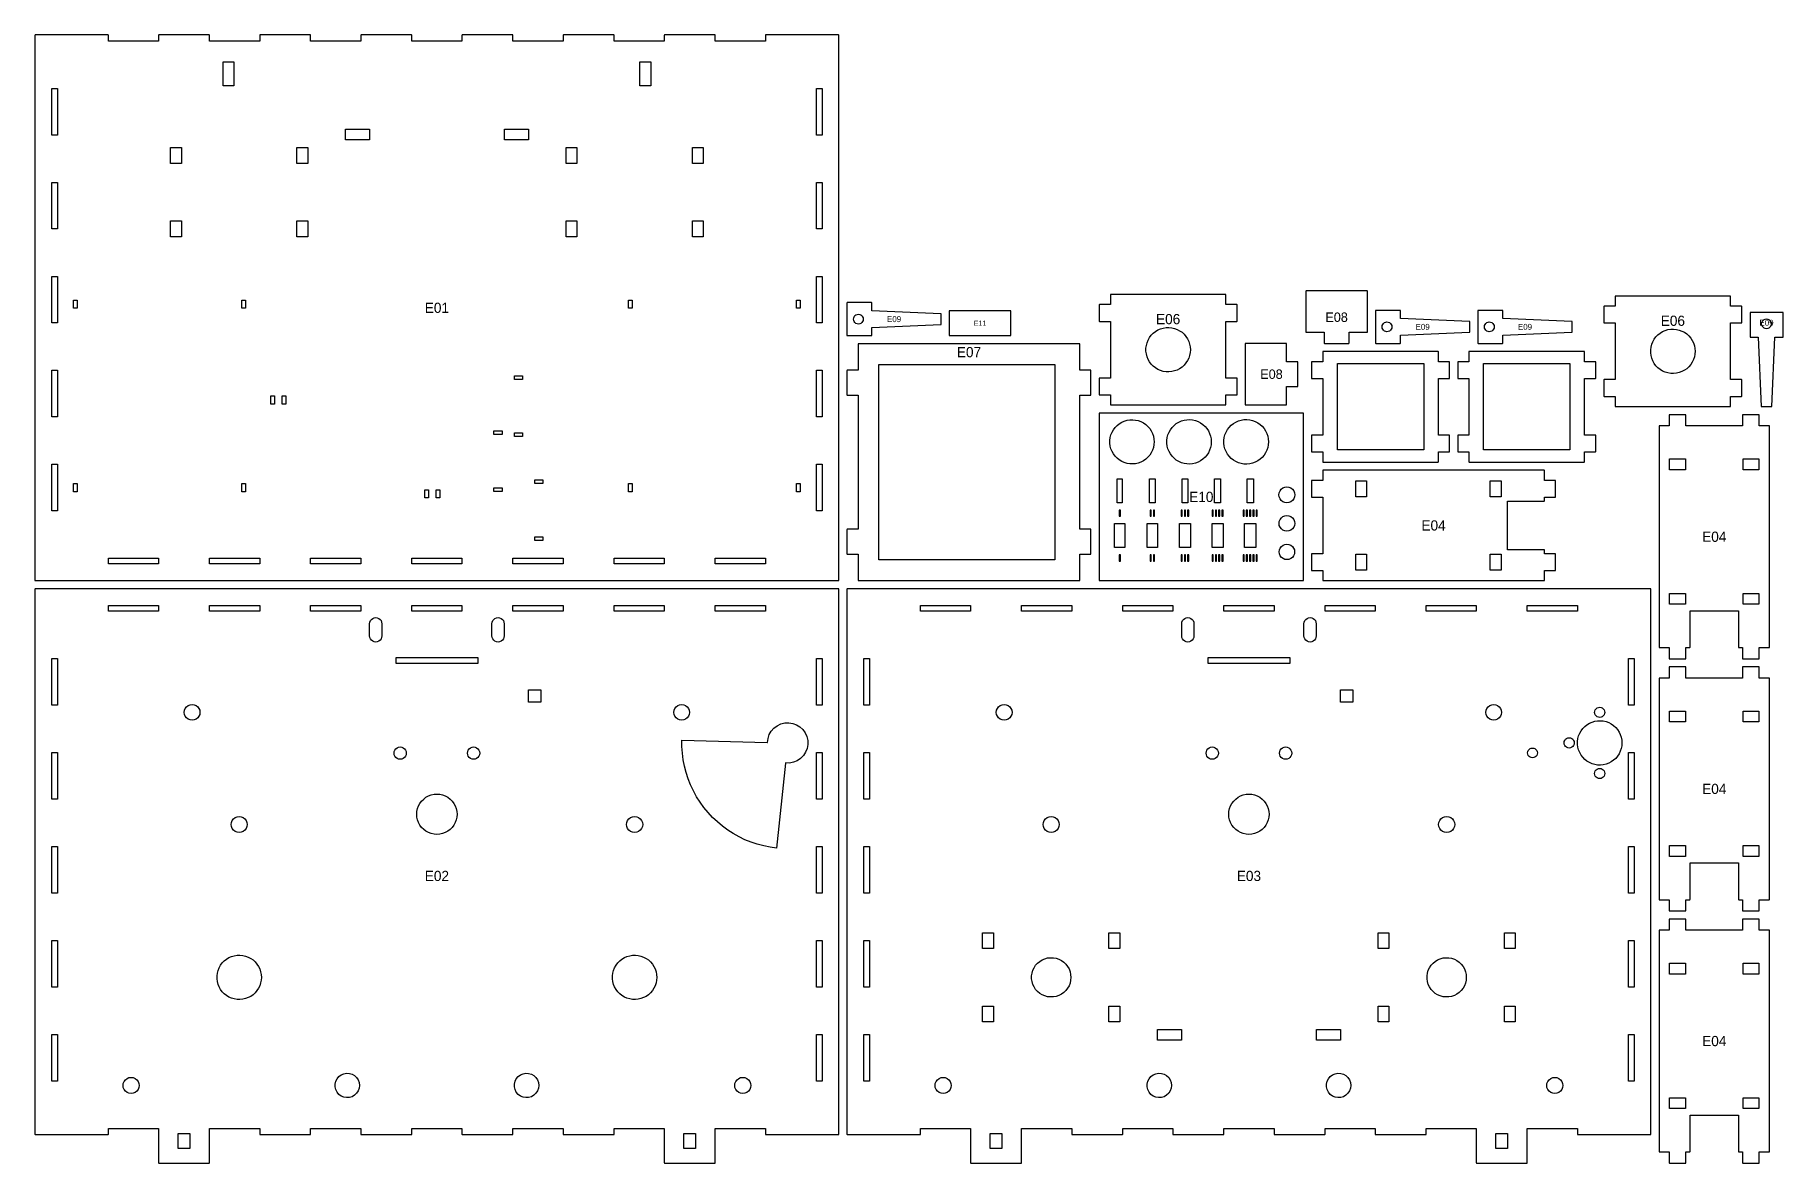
# Model space of a CAD drawing. Header units: millimetres. Extents: x 5 to 863, y 5 to 558.
import ezdxf
from ezdxf.enums import TextEntityAlignment as Align

# ---------------------------------------------------------------- set-up
doc = ezdxf.new("R2010")
doc.units = ezdxf.units.MM
for name, color, linetype in [('CUT', 1, 'CONTINUOUS'), ('ENGRAVE', 7, 'CONTINUOUS'), ('SCORE', 5, 'CONTINUOUS')]:
    doc.layers.add(name, color=color, linetype=linetype)

msp = doc.modelspace()

# ---------------------------------------------------------------- texts
at = {"layer": 'ENGRAVE'}
for s, height, p in [('E01', 5, (202.182, 422.05)), ('E09', 2.916, (426.463, 417.542)), ('E06', 5, (560.913, 416.5)), ('E08', 4.626, (643.563, 417.637)), ('E06', 5, (808.513, 415.7)), ('E11', 2.5, (468.663, 415.75)), ('E09', 2.916, (685.763, 413.742)), ('E09', 2.916, (735.963, 413.742)), ('E09', 2.916, (854.463, 415.742)), ('E07', 5, (463.213, 400.3)), ('E08', 4.626, (611.613, 389.687)), ('E10', 5, (577.163, 329.3)), ('E04', 5, (691.113, 315.3)), ('E04', 5, (828.826, 309.75)), ('E04', 5, (828.826, 186.05)), ('E02', 5, (202.182, 143.35)), ('E03', 5, (600.545, 143.35)), ('E04', 5, (828.826, 62.35))]:
    msp.add_text(s, height=height, dxfattribs=at).set_placement(p, align=Align.CENTER)

# ---------------------------------------------------------------- linework, layer by layer
at = {"layer": 'CUT'}
for points in [[(5, 290.8), (5.029, 290.729), (5.1, 290.7), (399.263, 290.7), (399.334, 290.729), (399.363, 290.8), (399.363, 558.3), (399.334, 558.371), (399.263, 558.4), (363.452, 558.4), (363.381, 558.371), (363.352, 558.3), (363.352, 555.4), (338.741, 555.4), (338.741, 558.3), (338.712, 558.371), (338.641, 558.4), (313.83, 558.4), (313.76, 558.371), (313.73, 558.3), (313.73, 555.4), (289.12, 555.4), (289.12, 558.3), (289.09, 558.371), (289.02, 558.4), (264.209, 558.4), (264.138, 558.371), (264.109, 558.3), (264.109, 555.4), (239.498, 555.4), (239.498, 558.3), (239.469, 558.371), (239.398, 558.4), (214.587, 558.4), (214.516, 558.371), (214.487, 558.3), (214.487, 555.4), (189.876, 555.4), (189.876, 558.3), (189.847, 558.371), (189.776, 558.4), (164.965, 558.4), (164.895, 558.371), (164.865, 558.3), (164.865, 555.4), (140.254, 555.4), (140.254, 558.3), (140.225, 558.371), (140.154, 558.4), (115.343, 558.4), (115.273, 558.371), (115.243, 558.3), (115.243, 555.4), (90.633, 555.4), (90.633, 558.3), (90.603, 558.371), (90.533, 558.4), (65.722, 558.4), (65.651, 558.371), (65.622, 558.3), (65.622, 555.4), (41.011, 555.4), (41.011, 558.3), (40.982, 558.371), (40.911, 558.4), (5.1, 558.4), (5.029, 558.371), (5, 558.3)], [(97.282, 545.2), (102.582, 545.2), (102.582, 533.4), (97.282, 533.4)], [(301.782, 545.2), (307.082, 545.2), (307.082, 533.4), (301.782, 533.4)], [(13.2, 509.309), (13.2, 532.155), (16, 532.155), (16, 509.309)], [(388.363, 509.309), (388.363, 532.155), (391.163, 532.155), (391.163, 509.309)], [(157.282, 512.2), (169.082, 512.2), (169.082, 506.9), (157.282, 506.9)], [(235.282, 512.2), (247.082, 512.2), (247.082, 506.9), (235.282, 506.9)], [(71.532, 503.2), (76.832, 503.2), (76.832, 495.4), (71.532, 495.4)], [(133.532, 503.2), (138.832, 503.2), (138.832, 495.4), (133.532, 495.4)], [(265.532, 503.2), (270.832, 503.2), (270.832, 495.4), (265.532, 495.4)], [(327.532, 503.2), (332.832, 503.2), (332.832, 495.4), (327.532, 495.4)], [(13.2, 463.218), (13.2, 486.064), (16, 486.064), (16, 463.218)], [(388.363, 463.218), (388.363, 486.064), (391.163, 486.064), (391.163, 463.218)], [(71.532, 467.2), (76.832, 467.2), (76.832, 459.4), (71.532, 459.4)], [(133.532, 467.2), (138.832, 467.2), (138.832, 459.4), (133.532, 459.4)], [(265.532, 467.2), (270.832, 467.2), (270.832, 459.4), (265.532, 459.4)], [(327.532, 467.2), (332.832, 467.2), (332.832, 459.4), (327.532, 459.4)], [(13.2, 417.127), (13.2, 439.973), (16, 439.973), (16, 417.127)], [(388.363, 417.127), (388.363, 439.973), (391.163, 439.973), (391.163, 417.127)], [(527.063, 382), (527.092, 381.929), (527.163, 381.9), (532.563, 381.9), (532.563, 377), (532.592, 376.929), (532.663, 376.9), (589.163, 376.9), (589.234, 376.929), (589.263, 377), (589.263, 381.9), (594.663, 381.9), (594.734, 381.929), (594.763, 382), (594.763, 390), (594.734, 390.071), (594.663, 390.1), (589.263, 390.1), (589.263, 417.9), (594.663, 417.9), (594.734, 417.929), (594.763, 418), (594.763, 426), (594.734, 426.071), (594.663, 426.1), (589.263, 426.1), (589.263, 431), (589.234, 431.071), (589.163, 431.1), (532.663, 431.1), (532.592, 431.071), (532.563, 431), (532.563, 426.1), (527.163, 426.1), (527.092, 426.071), (527.063, 426), (527.063, 418), (527.092, 417.929), (527.163, 417.9), (532.563, 417.9), (532.563, 390.1), (527.163, 390.1), (527.092, 390.071), (527.063, 390)], [(628.463, 412.7), (628.492, 412.629), (628.563, 412.6), (637.463, 412.6), (637.463, 407.2), (637.492, 407.129), (637.563, 407.1), (649.563, 407.1), (649.634, 407.129), (649.663, 407.2), (649.663, 412.6), (658.563, 412.6), (658.634, 412.629), (658.663, 412.7), (658.663, 432.7), (658.634, 432.771), (658.563, 432.8), (628.563, 432.8), (628.492, 432.771), (628.463, 432.7)], [(774.663, 381.2), (774.692, 381.129), (774.763, 381.1), (780.163, 381.1), (780.163, 376.2), (780.192, 376.129), (780.263, 376.1), (836.763, 376.1), (836.834, 376.129), (836.863, 376.2), (836.863, 381.1), (842.263, 381.1), (842.334, 381.129), (842.363, 381.2), (842.363, 389.2), (842.334, 389.271), (842.263, 389.3), (836.863, 389.3), (836.863, 417.1), (842.263, 417.1), (842.334, 417.129), (842.363, 417.2), (842.363, 425.2), (842.334, 425.271), (842.263, 425.3), (836.863, 425.3), (836.863, 430.2), (836.834, 430.271), (836.763, 430.3), (780.263, 430.3), (780.192, 430.271), (780.163, 430.2), (780.163, 425.3), (774.763, 425.3), (774.692, 425.271), (774.663, 425.2), (774.663, 417.2), (774.692, 417.129), (774.763, 417.1), (780.163, 417.1), (780.163, 389.3), (774.763, 389.3), (774.692, 389.271), (774.663, 389.2)], [(23.95, 428.3), (25.75, 428.3), (25.75, 424.3), (23.95, 424.3)], [(106.45, 428.3), (108.25, 428.3), (108.25, 424.3), (106.45, 424.3)], [(296.113, 428.3), (297.913, 428.3), (297.913, 424.3), (296.113, 424.3)], [(378.613, 428.3), (380.413, 428.3), (380.413, 424.3), (378.613, 424.3)], [(449.467, 416.4), (449.535, 416.431), (449.563, 416.5), (449.563, 421.5), (449.535, 421.569), (449.467, 421.6), (415.563, 423.096), (415.563, 427), (415.534, 427.071), (415.463, 427.1), (403.463, 427.1), (403.392, 427.071), (403.363, 427), (403.363, 411), (403.392, 410.929), (403.463, 410.9), (415.463, 410.9), (415.534, 410.929), (415.563, 411), (415.563, 414.904)], [(409.584, 421.317), (410.163, 421.078), (410.66, 420.696), (411.041, 420.2), (411.28, 419.621), (411.362, 419), (411.28, 418.379), (411.041, 417.8), (410.66, 417.304), (410.163, 416.922), (409.584, 416.683), (408.963, 416.601), (408.342, 416.683), (407.763, 416.922), (407.267, 417.304), (406.885, 417.8), (406.646, 418.379), (406.564, 419), (406.646, 419.621), (406.885, 420.2), (407.267, 420.696), (407.763, 421.078), (408.342, 421.317), (408.963, 421.399)], [(453.563, 411), (453.592, 410.929), (453.663, 410.9), (483.663, 410.9), (483.734, 410.929), (483.763, 411), (483.763, 423), (483.734, 423.071), (483.663, 423.1), (453.663, 423.1), (453.592, 423.071), (453.563, 423)], [(708.767, 412.6), (708.835, 412.631), (708.863, 412.7), (708.863, 417.7), (708.835, 417.769), (708.767, 417.8), (674.863, 419.296), (674.863, 423.2), (674.834, 423.271), (674.763, 423.3), (662.763, 423.3), (662.692, 423.271), (662.663, 423.2), (662.663, 407.2), (662.692, 407.129), (662.763, 407.1), (674.763, 407.1), (674.834, 407.129), (674.863, 407.2), (674.863, 411.104)], [(758.967, 412.6), (759.035, 412.631), (759.063, 412.7), (759.063, 417.7), (759.035, 417.769), (758.967, 417.8), (725.063, 419.296), (725.063, 423.2), (725.034, 423.271), (724.963, 423.3), (712.963, 423.3), (712.892, 423.271), (712.863, 423.2), (712.863, 407.2), (712.892, 407.129), (712.963, 407.1), (724.963, 407.1), (725.034, 407.129), (725.063, 407.2), (725.063, 411.104)], [(851.863, 376.196), (851.894, 376.128), (851.963, 376.1), (856.963, 376.1), (857.032, 376.128), (857.063, 376.196), (858.559, 410.1), (862.463, 410.1), (862.534, 410.129), (862.563, 410.2), (862.563, 422.2), (862.534, 422.271), (862.463, 422.3), (846.463, 422.3), (846.392, 422.271), (846.363, 422.2), (846.363, 410.2), (846.392, 410.129), (846.463, 410.1), (850.367, 410.1)], [(571.723, 402.606), (571.456, 401.235), (571.016, 399.91), (570.41, 398.651), (569.648, 397.481), (568.743, 396.417), (567.709, 395.478), (566.563, 394.679), (565.325, 394.033), (564.014, 393.551), (562.653, 393.24), (561.262, 393.106), (559.866, 393.151), (558.488, 393.373), (557.149, 393.771), (555.871, 394.336), (554.677, 395.06), (553.585, 395.931), (552.613, 396.934), (551.778, 398.054), (551.093, 399.271), (550.569, 400.565), (550.214, 401.916), (550.036, 403.302), (550.036, 404.698), (550.214, 406.084), (550.569, 407.435), (551.093, 408.729), (551.778, 409.946), (552.613, 411.066), (553.585, 412.069), (554.677, 412.94), (555.871, 413.664), (557.149, 414.229), (558.488, 414.627), (559.866, 414.849), (561.262, 414.894), (562.653, 414.76), (564.014, 414.449), (565.325, 413.967), (566.563, 413.321), (567.709, 412.522), (568.743, 411.583), (569.648, 410.519), (570.41, 409.349), (571.016, 408.09), (571.456, 406.765), (571.723, 405.394), (571.813, 404)], [(668.884, 417.517), (669.463, 417.278), (669.96, 416.896), (670.341, 416.4), (670.58, 415.821), (670.662, 415.2), (670.58, 414.579), (670.341, 414), (669.96, 413.504), (669.463, 413.122), (668.884, 412.883), (668.263, 412.801), (667.642, 412.883), (667.063, 413.122), (666.567, 413.504), (666.185, 414), (665.946, 414.579), (665.864, 415.2), (665.946, 415.821), (666.185, 416.4), (666.567, 416.896), (667.063, 417.278), (667.642, 417.517), (668.263, 417.599)], [(719.084, 417.517), (719.663, 417.278), (720.16, 416.896), (720.541, 416.4), (720.78, 415.821), (720.862, 415.2), (720.78, 414.579), (720.541, 414), (720.16, 413.504), (719.663, 413.122), (719.084, 412.883), (718.463, 412.801), (717.842, 412.883), (717.263, 413.122), (716.767, 413.504), (716.385, 414), (716.146, 414.579), (716.064, 415.2), (716.146, 415.821), (716.385, 416.4), (716.767, 416.896), (717.263, 417.278), (717.842, 417.517), (718.463, 417.599)], [(819.323, 401.806), (819.056, 400.435), (818.616, 399.11), (818.01, 397.851), (817.248, 396.681), (816.343, 395.617), (815.309, 394.678), (814.163, 393.879), (812.925, 393.233), (811.614, 392.751), (810.253, 392.44), (808.862, 392.306), (807.466, 392.351), (806.088, 392.573), (804.749, 392.971), (803.471, 393.536), (802.277, 394.26), (801.185, 395.131), (800.213, 396.134), (799.378, 397.254), (798.693, 398.471), (798.169, 399.765), (797.814, 401.116), (797.636, 402.502), (797.636, 403.898), (797.814, 405.284), (798.169, 406.635), (798.693, 407.929), (799.378, 409.146), (800.213, 410.266), (801.185, 411.269), (802.277, 412.14), (803.471, 412.864), (804.749, 413.429), (806.088, 413.827), (807.466, 414.049), (808.862, 414.094), (810.253, 413.96), (811.614, 413.649), (812.925, 413.167), (814.163, 412.521), (815.309, 411.722), (816.343, 410.783), (817.248, 409.719), (818.01, 408.549), (818.616, 407.29), (819.056, 405.965), (819.323, 404.594), (819.413, 403.2)], [(856.78, 416.079), (856.541, 415.5), (856.16, 415.004), (855.663, 414.622), (855.084, 414.383), (854.463, 414.301), (853.842, 414.383), (853.263, 414.622), (852.767, 415.004), (852.385, 415.5), (852.146, 416.079), (852.064, 416.7), (852.146, 417.321), (852.385, 417.9), (852.767, 418.396), (853.263, 418.778), (853.842, 419.017), (854.463, 419.099), (855.084, 419.017), (855.663, 418.778), (856.16, 418.396), (856.541, 417.9), (856.78, 417.321), (856.862, 416.7)], [(517.463, 290.7), (517.534, 290.729), (517.563, 290.8), (517.563, 303.7), (522.963, 303.7), (523.034, 303.729), (523.063, 303.8), (523.063, 315.8), (523.034, 315.871), (522.963, 315.9), (517.563, 315.9), (517.563, 381.7), (522.963, 381.7), (523.034, 381.729), (523.063, 381.8), (523.063, 393.8), (523.034, 393.871), (522.963, 393.9), (517.563, 393.9), (517.563, 406.8), (517.534, 406.871), (517.463, 406.9), (408.963, 406.9), (408.892, 406.871), (408.863, 406.8), (408.863, 393.9), (403.463, 393.9), (403.392, 393.871), (403.363, 393.8), (403.363, 381.8), (403.392, 381.729), (403.463, 381.7), (408.863, 381.7), (408.863, 315.9), (403.463, 315.9), (403.392, 315.871), (403.363, 315.8), (403.363, 303.8), (403.392, 303.729), (403.463, 303.7), (408.863, 303.7), (408.863, 290.8), (408.892, 290.729), (408.963, 290.7)], [(618.863, 376.9), (618.934, 376.929), (618.963, 377), (618.963, 385.9), (624.363, 385.9), (624.434, 385.929), (624.463, 386), (624.463, 398), (624.434, 398.071), (624.363, 398.1), (618.963, 398.1), (618.963, 407), (618.934, 407.071), (618.863, 407.1), (598.863, 407.1), (598.792, 407.071), (598.763, 407), (598.763, 377), (598.792, 376.929), (598.863, 376.9)], [(631.263, 354), (631.292, 353.929), (631.363, 353.9), (636.763, 353.9), (636.763, 349), (636.792, 348.929), (636.863, 348.9), (693.363, 348.9), (693.434, 348.929), (693.463, 349), (693.463, 353.9), (698.863, 353.9), (698.934, 353.929), (698.963, 354), (698.963, 362), (698.934, 362.071), (698.863, 362.1), (693.463, 362.1), (693.463, 389.9), (698.863, 389.9), (698.934, 389.929), (698.963, 390), (698.963, 398), (698.934, 398.071), (698.863, 398.1), (693.463, 398.1), (693.463, 403), (693.434, 403.071), (693.363, 403.1), (636.863, 403.1), (636.792, 403.071), (636.763, 403), (636.763, 398.1), (631.363, 398.1), (631.292, 398.071), (631.263, 398), (631.263, 390), (631.292, 389.929), (631.363, 389.9), (636.763, 389.9), (636.763, 362.1), (631.363, 362.1), (631.292, 362.071), (631.263, 362)], [(702.963, 354), (702.992, 353.929), (703.063, 353.9), (708.463, 353.9), (708.463, 349), (708.492, 348.929), (708.563, 348.9), (765.063, 348.9), (765.134, 348.929), (765.163, 349), (765.163, 353.9), (770.563, 353.9), (770.634, 353.929), (770.663, 354), (770.663, 362), (770.634, 362.071), (770.563, 362.1), (765.163, 362.1), (765.163, 389.9), (770.563, 389.9), (770.634, 389.929), (770.663, 390), (770.663, 398), (770.634, 398.071), (770.563, 398.1), (765.163, 398.1), (765.163, 403), (765.134, 403.071), (765.063, 403.1), (708.563, 403.1), (708.492, 403.071), (708.463, 403), (708.463, 398.1), (703.063, 398.1), (702.992, 398.071), (702.963, 398), (702.963, 390), (702.992, 389.929), (703.063, 389.9), (708.463, 389.9), (708.463, 362.1), (703.063, 362.1), (702.992, 362.071), (702.963, 362)], [(505.363, 300.9), (419.063, 300.9), (419.063, 396.7), (505.363, 396.7)], [(643.913, 397.2), (686.313, 397.2), (686.313, 354.8), (643.913, 354.8)], [(715.613, 397.2), (758.013, 397.2), (758.013, 354.8), (715.613, 354.8)], [(13.2, 371.036), (13.2, 393.882), (16, 393.882), (16, 371.036)], [(240.182, 391.2), (244.182, 391.2), (244.182, 389.4), (240.182, 389.4)], [(388.363, 371.036), (388.363, 393.882), (391.163, 393.882), (391.163, 371.036)], [(120.782, 381.3), (122.582, 381.3), (122.582, 377.3), (120.782, 377.3)], [(126.282, 381.3), (128.082, 381.3), (128.082, 377.3), (126.282, 377.3)], [(527.063, 290.8), (527.092, 290.729), (527.163, 290.7), (627.163, 290.7), (627.234, 290.729), (627.263, 290.8), (627.263, 372.8), (627.234, 372.871), (627.163, 372.9), (527.163, 372.9), (527.092, 372.871), (527.063, 372.8)], [(553.924, 357.413), (553.658, 356.048), (553.22, 354.728), (552.617, 353.476), (551.858, 352.311), (550.957, 351.252), (549.928, 350.317), (548.788, 349.522), (547.555, 348.879), (546.25, 348.399), (544.895, 348.089), (543.511, 347.956), (542.121, 348), (540.749, 348.222), (539.416, 348.618), (538.145, 349.181), (536.956, 349.901), (535.869, 350.768), (534.902, 351.767), (534.07, 352.881), (533.388, 354.092), (532.866, 355.381), (532.513, 356.726), (532.336, 358.105), (532.336, 359.495), (532.513, 360.874), (532.866, 362.219), (533.388, 363.508), (534.07, 364.719), (534.902, 365.833), (535.869, 366.832), (536.956, 367.699), (538.145, 368.419), (539.416, 368.982), (540.749, 369.378), (542.121, 369.6), (543.511, 369.644), (544.895, 369.511), (546.25, 369.201), (547.555, 368.721), (548.788, 368.078), (549.928, 367.283), (550.957, 366.348), (551.858, 365.289), (552.617, 364.124), (553.22, 362.872), (553.658, 361.552), (553.924, 360.187), (554.013, 358.8)], [(581.973, 357.406), (581.706, 356.035), (581.266, 354.71), (580.66, 353.451), (579.898, 352.281), (578.993, 351.217), (577.959, 350.278), (576.813, 349.479), (575.575, 348.833), (574.264, 348.351), (572.903, 348.04), (571.512, 347.906), (570.116, 347.951), (568.738, 348.173), (567.399, 348.571), (566.121, 349.136), (564.927, 349.86), (563.835, 350.731), (562.863, 351.734), (562.028, 352.854), (561.343, 354.071), (560.819, 355.365), (560.464, 356.716), (560.286, 358.102), (560.286, 359.498), (560.464, 360.884), (560.819, 362.235), (561.343, 363.529), (562.028, 364.746), (562.863, 365.866), (563.835, 366.869), (564.927, 367.74), (566.121, 368.464), (567.399, 369.029), (568.738, 369.427), (570.116, 369.649), (571.512, 369.694), (572.903, 369.56), (574.264, 369.249), (575.575, 368.767), (576.813, 368.121), (577.959, 367.322), (578.993, 366.383), (579.898, 365.319), (580.66, 364.149), (581.266, 362.89), (581.706, 361.565), (581.973, 360.194), (582.063, 358.8)], [(610.023, 357.4), (609.755, 356.023), (609.313, 354.691), (608.704, 353.427), (607.938, 352.251), (607.029, 351.182), (605.99, 350.239), (604.839, 349.436), (603.595, 348.787), (602.279, 348.303), (600.911, 347.991), (599.514, 347.856), (598.112, 347.901), (596.726, 348.125), (595.381, 348.524), (594.098, 349.092), (592.898, 349.819), (591.801, 350.694), (590.825, 351.702), (589.986, 352.827), (589.298, 354.049), (588.771, 355.35), (588.415, 356.707), (588.236, 358.098), (588.236, 359.502), (588.415, 360.893), (588.771, 362.25), (589.298, 363.551), (589.986, 364.773), (590.825, 365.898), (591.801, 366.906), (592.898, 367.781), (594.098, 368.508), (595.381, 369.076), (596.726, 369.475), (598.112, 369.699), (599.514, 369.744), (600.911, 369.609), (602.279, 369.297), (603.595, 368.813), (604.839, 368.164), (605.99, 367.361), (607.029, 366.418), (607.938, 365.349), (608.704, 364.173), (609.313, 362.909), (609.755, 361.577), (610.023, 360.2), (610.113, 358.8)], [(801.726, 258), (801.755, 257.929), (801.826, 257.9), (806.726, 257.9), (806.726, 252.5), (806.755, 252.429), (806.826, 252.4), (814.826, 252.4), (814.897, 252.429), (814.926, 252.5), (814.926, 257.9), (816.826, 257.9), (816.897, 257.929), (816.926, 258), (816.926, 275.9), (840.726, 275.9), (840.726, 258), (840.755, 257.929), (840.826, 257.9), (842.726, 257.9), (842.726, 252.5), (842.755, 252.429), (842.826, 252.4), (850.826, 252.4), (850.897, 252.429), (850.926, 252.5), (850.926, 257.9), (855.826, 257.9), (855.897, 257.929), (855.926, 258), (855.926, 366.5), (855.897, 366.571), (855.826, 366.6), (850.926, 366.6), (850.926, 372), (850.897, 372.071), (850.826, 372.1), (842.826, 372.1), (842.755, 372.071), (842.726, 372), (842.726, 366.6), (814.926, 366.6), (814.926, 372), (814.897, 372.071), (814.826, 372.1), (806.826, 372.1), (806.755, 372.071), (806.726, 372), (806.726, 366.6), (801.826, 366.6), (801.755, 366.571), (801.726, 366.5)], [(230.182, 364.2), (234.182, 364.2), (234.182, 362.4), (230.182, 362.4)], [(240.182, 363.2), (244.182, 363.2), (244.182, 361.4), (240.182, 361.4)], [(13.2, 324.945), (13.2, 347.791), (16, 347.791), (16, 324.945)], [(388.363, 324.945), (388.363, 347.791), (391.163, 347.791), (391.163, 324.945)], [(745.363, 290.7), (745.434, 290.729), (745.463, 290.8), (745.463, 295.7), (750.863, 295.7), (750.934, 295.729), (750.963, 295.8), (750.963, 303.8), (750.934, 303.871), (750.863, 303.9), (745.463, 303.9), (745.463, 305.8), (745.434, 305.871), (745.363, 305.9), (727.463, 305.9), (727.463, 329.7), (745.363, 329.7), (745.434, 329.729), (745.463, 329.8), (745.463, 331.7), (750.863, 331.7), (750.934, 331.729), (750.963, 331.8), (750.963, 339.8), (750.934, 339.871), (750.863, 339.9), (745.463, 339.9), (745.463, 344.8), (745.434, 344.871), (745.363, 344.9), (636.863, 344.9), (636.792, 344.871), (636.763, 344.8), (636.763, 339.9), (631.363, 339.9), (631.292, 339.871), (631.263, 339.8), (631.263, 331.8), (631.292, 331.729), (631.363, 331.7), (636.763, 331.7), (636.763, 303.9), (631.363, 303.9), (631.292, 303.871), (631.263, 303.8), (631.263, 295.8), (631.292, 295.729), (631.363, 295.7), (636.763, 295.7), (636.763, 290.8), (636.792, 290.729), (636.863, 290.7)], [(806.926, 345.1), (806.926, 350.4), (814.726, 350.4), (814.726, 345.1)], [(842.926, 345.1), (842.926, 350.4), (850.726, 350.4), (850.726, 345.1)], [(23.95, 338.3), (25.75, 338.3), (25.75, 334.3), (23.95, 334.3)], [(106.45, 338.3), (108.25, 338.3), (108.25, 334.3), (106.45, 334.3)], [(196.282, 335.3), (198.082, 335.3), (198.082, 331.3), (196.282, 331.3)], [(201.782, 335.3), (203.582, 335.3), (203.582, 331.3), (201.782, 331.3)], [(230.182, 336.2), (234.182, 336.2), (234.182, 334.4), (230.182, 334.4)], [(250.182, 340.2), (254.182, 340.2), (254.182, 338.4), (250.182, 338.4)], [(296.113, 338.3), (297.913, 338.3), (297.913, 334.3), (296.113, 334.3)], [(378.613, 338.3), (380.413, 338.3), (380.413, 334.3), (378.613, 334.3)], [(535.913, 340.7), (538.413, 340.7), (538.413, 328.9), (535.913, 328.9)], [(551.838, 340.7), (554.488, 340.7), (554.488, 328.9), (551.838, 328.9)], [(567.763, 340.7), (570.563, 340.7), (570.563, 328.9), (567.763, 328.9)], [(583.688, 340.7), (586.638, 340.7), (586.638, 328.9), (583.688, 328.9)], [(599.613, 340.7), (602.713, 340.7), (602.713, 328.9), (599.613, 328.9)], [(622.929, 331.791), (622.54, 330.85), (621.92, 330.043), (621.113, 329.423), (620.172, 329.034), (619.163, 328.901), (618.154, 329.034), (617.213, 329.423), (616.406, 330.043), (615.786, 330.85), (615.397, 331.791), (615.264, 332.8), (615.397, 333.809), (615.786, 334.75), (616.406, 335.557), (617.213, 336.177), (618.154, 336.566), (619.163, 336.699), (620.172, 336.566), (621.113, 336.177), (621.92, 335.557), (622.54, 334.75), (622.929, 333.809), (623.062, 332.8)], [(658.263, 331.9), (652.963, 331.9), (652.963, 339.7), (658.263, 339.7)], [(724.263, 331.9), (718.963, 331.9), (718.963, 339.7), (724.263, 339.7)], [(534.663, 318.7), (539.663, 318.7), (539.663, 306.9), (534.663, 306.9)], [(550.588, 318.7), (555.738, 318.7), (555.738, 306.9), (550.588, 306.9)], [(566.513, 318.7), (571.813, 318.7), (571.813, 306.9), (566.513, 306.9)], [(582.438, 318.7), (587.888, 318.7), (587.888, 306.9), (582.438, 306.9)], [(598.363, 318.7), (603.963, 318.7), (603.963, 306.9), (598.363, 306.9)], [(622.881, 317.804), (622.497, 316.875), (621.885, 316.078), (621.088, 315.467), (620.159, 315.082), (619.163, 314.951), (618.167, 315.082), (617.238, 315.467), (616.441, 316.078), (615.83, 316.875), (615.445, 317.804), (615.314, 318.8), (615.445, 319.796), (615.83, 320.725), (616.441, 321.522), (617.238, 322.133), (618.167, 322.518), (619.163, 322.649), (620.159, 322.518), (621.088, 322.133), (621.885, 321.522), (622.497, 320.725), (622.881, 319.796), (623.012, 318.8)], [(250.182, 312.2), (254.182, 312.2), (254.182, 310.4), (250.182, 310.4)], [(41.011, 298.9), (41.011, 301.7), (65.622, 301.7), (65.622, 298.9)], [(90.633, 298.9), (90.633, 301.7), (115.243, 301.7), (115.243, 298.9)], [(140.254, 298.9), (140.254, 301.7), (164.865, 301.7), (164.865, 298.9)], [(189.876, 298.9), (189.876, 301.7), (214.487, 301.7), (214.487, 298.9)], [(239.498, 298.9), (239.498, 301.7), (264.109, 301.7), (264.109, 298.9)], [(289.12, 298.9), (289.12, 301.7), (313.73, 301.7), (313.73, 298.9)], [(338.741, 298.9), (338.741, 301.7), (363.352, 301.7), (363.352, 298.9)], [(622.833, 303.817), (622.453, 302.9), (621.849, 302.114), (621.063, 301.51), (620.146, 301.13), (619.163, 301.001), (618.18, 301.13), (617.263, 301.51), (616.477, 302.114), (615.873, 302.9), (615.493, 303.817), (615.364, 304.8), (615.493, 305.783), (615.873, 306.7), (616.477, 307.486), (617.263, 308.09), (618.18, 308.47), (619.163, 308.599), (620.146, 308.47), (621.063, 308.09), (621.849, 307.486), (622.453, 306.7), (622.833, 305.783), (622.962, 304.8)], [(658.263, 295.9), (652.963, 295.9), (652.963, 303.7), (658.263, 303.7)], [(724.263, 295.9), (718.963, 295.9), (718.963, 303.7), (724.263, 303.7)], [(5, 19.1), (5.029, 19.029), (5.1, 19), (40.911, 19), (40.982, 19.029), (41.011, 19.1), (41.011, 22), (65.622, 22), (65.622, 5.1), (65.651, 5.029), (65.722, 5), (90.533, 5), (90.603, 5.029), (90.633, 5.1), (90.633, 22), (115.243, 22), (115.243, 19.1), (115.273, 19.029), (115.343, 19), (140.154, 19), (140.225, 19.029), (140.254, 19.1), (140.254, 22), (164.865, 22), (164.865, 19.1), (164.895, 19.029), (164.965, 19), (189.776, 19), (189.847, 19.029), (189.876, 19.1), (189.876, 22), (214.487, 22), (214.487, 19.1), (214.516, 19.029), (214.587, 19), (239.398, 19), (239.469, 19.029), (239.498, 19.1), (239.498, 22), (264.109, 22), (264.109, 19.1), (264.138, 19.029), (264.209, 19), (289.02, 19), (289.09, 19.029), (289.12, 19.1), (289.12, 22), (313.73, 22), (313.73, 5.1), (313.76, 5.029), (313.83, 5), (338.641, 5), (338.712, 5.029), (338.741, 5.1), (338.741, 22), (363.352, 22), (363.352, 19.1), (363.381, 19.029), (363.452, 19), (399.263, 19), (399.334, 19.029), (399.363, 19.1), (399.363, 286.6), (399.334, 286.671), (399.263, 286.7), (5.1, 286.7), (5.029, 286.671), (5, 286.6)], [(403.363, 19.1), (403.392, 19.029), (403.463, 19), (439.274, 19), (439.345, 19.029), (439.374, 19.1), (439.374, 22), (463.985, 22), (463.985, 5.1), (464.014, 5.029), (464.085, 5), (488.896, 5), (488.966, 5.029), (488.996, 5.1), (488.996, 22), (513.607, 22), (513.607, 19.1), (513.636, 19.029), (513.707, 19), (538.517, 19), (538.588, 19.029), (538.617, 19.1), (538.617, 22), (563.228, 22), (563.228, 19.1), (563.258, 19.029), (563.328, 19), (588.139, 19), (588.21, 19.029), (588.239, 19.1), (588.239, 22), (612.85, 22), (612.85, 19.1), (612.879, 19.029), (612.95, 19), (637.761, 19), (637.832, 19.029), (637.861, 19.1), (637.861, 22), (662.472, 22), (662.472, 19.1), (662.501, 19.029), (662.572, 19), (687.383, 19), (687.453, 19.029), (687.483, 19.1), (687.483, 22), (712.093, 22), (712.093, 5.1), (712.123, 5.029), (712.193, 5), (737.004, 5), (737.075, 5.029), (737.104, 5.1), (737.104, 22), (761.715, 22), (761.715, 19.1), (761.745, 19.029), (761.815, 19), (797.626, 19), (797.697, 19.029), (797.726, 19.1), (797.726, 286.6), (797.697, 286.671), (797.626, 286.7), (403.463, 286.7), (403.392, 286.671), (403.363, 286.6)], [(806.926, 279.1), (806.926, 284.4), (814.726, 284.4), (814.726, 279.1)], [(842.926, 279.1), (842.926, 284.4), (850.726, 284.4), (850.726, 279.1)], [(41.011, 275.7), (41.011, 278.5), (65.622, 278.5), (65.622, 275.7)], [(90.633, 275.7), (90.633, 278.5), (115.243, 278.5), (115.243, 275.7)], [(140.254, 275.7), (140.254, 278.5), (164.865, 278.5), (164.865, 275.7)], [(189.876, 275.7), (189.876, 278.5), (214.487, 278.5), (214.487, 275.7)], [(239.498, 275.7), (239.498, 278.5), (264.109, 278.5), (264.109, 275.7)], [(289.12, 275.7), (289.12, 278.5), (313.73, 278.5), (313.73, 275.7)], [(338.741, 275.7), (338.741, 278.5), (363.352, 278.5), (363.352, 275.7)], [(439.374, 275.7), (439.374, 278.5), (463.985, 278.5), (463.985, 275.7)], [(488.996, 275.7), (488.996, 278.5), (513.607, 278.5), (513.607, 275.7)], [(538.617, 275.7), (538.617, 278.5), (563.228, 278.5), (563.228, 275.7)], [(588.239, 275.7), (588.239, 278.5), (612.85, 278.5), (612.85, 275.7)], [(637.861, 275.7), (637.861, 278.5), (662.472, 278.5), (662.472, 275.7)], [(687.483, 275.7), (687.483, 278.5), (712.093, 278.5), (712.093, 275.7)], [(737.104, 275.7), (737.104, 278.5), (761.715, 278.5), (761.715, 275.7)], [(175.182, 263.607), (175.078, 262.824), (174.779, 262.1), (174.302, 261.479), (173.681, 261.003), (172.958, 260.703), (172.182, 260.601), (171.405, 260.703), (170.682, 261.003), (170.061, 261.479), (169.584, 262.1), (169.285, 262.824), (169.182, 263.607), (169.182, 269.593), (169.285, 270.376), (169.584, 271.1), (170.061, 271.721), (170.682, 272.197), (171.405, 272.497), (172.182, 272.599), (172.958, 272.497), (173.681, 272.197), (174.302, 271.721), (174.779, 271.1), (175.078, 270.376), (175.182, 269.593)], [(235.182, 263.607), (235.078, 262.824), (234.779, 262.1), (234.302, 261.479), (233.681, 261.003), (232.958, 260.703), (232.182, 260.601), (231.405, 260.703), (230.682, 261.003), (230.061, 261.479), (229.584, 262.1), (229.285, 262.824), (229.182, 263.607), (229.182, 269.593), (229.285, 270.376), (229.584, 271.1), (230.061, 271.721), (230.682, 272.197), (231.405, 272.497), (232.182, 272.599), (232.958, 272.497), (233.681, 272.197), (234.302, 271.721), (234.779, 271.1), (235.078, 270.376), (235.182, 269.593)], [(573.545, 263.607), (573.442, 262.824), (573.142, 262.1), (572.665, 261.479), (572.044, 261.003), (571.321, 260.703), (570.545, 260.601), (569.768, 260.703), (569.045, 261.003), (568.424, 261.479), (567.947, 262.1), (567.648, 262.824), (567.545, 263.607), (567.545, 269.593), (567.648, 270.376), (567.947, 271.1), (568.424, 271.721), (569.045, 272.197), (569.768, 272.497), (570.545, 272.599), (571.321, 272.497), (572.044, 272.197), (572.665, 271.721), (573.142, 271.1), (573.442, 270.376), (573.545, 269.593)], [(633.545, 263.607), (633.442, 262.824), (633.142, 262.1), (632.665, 261.479), (632.044, 261.003), (631.321, 260.703), (630.545, 260.601), (629.768, 260.703), (629.045, 261.003), (628.424, 261.479), (627.947, 262.1), (627.648, 262.824), (627.545, 263.607), (627.545, 269.593), (627.648, 270.376), (627.947, 271.1), (628.424, 271.721), (629.045, 272.197), (629.768, 272.497), (630.545, 272.599), (631.321, 272.497), (632.044, 272.197), (632.665, 271.721), (633.142, 271.1), (633.442, 270.376), (633.545, 269.593)], [(13.2, 229.609), (13.2, 252.455), (16, 252.455), (16, 229.609)], [(182.182, 252.992), (222.182, 252.992), (222.182, 249.992), (182.182, 249.992)], [(388.363, 229.609), (388.363, 252.455), (391.163, 252.455), (391.163, 229.609)], [(411.563, 229.609), (411.563, 252.455), (414.363, 252.455), (414.363, 229.609)], [(580.545, 252.992), (620.545, 252.992), (620.545, 249.992), (580.545, 249.992)], [(786.726, 229.609), (786.726, 252.455), (789.526, 252.455), (789.526, 229.609)], [(801.726, 134.3), (801.755, 134.229), (801.826, 134.2), (806.726, 134.2), (806.726, 128.8), (806.755, 128.729), (806.826, 128.7), (814.826, 128.7), (814.897, 128.729), (814.926, 128.8), (814.926, 134.2), (816.826, 134.2), (816.897, 134.229), (816.926, 134.3), (816.926, 152.2), (840.726, 152.2), (840.726, 134.3), (840.755, 134.229), (840.826, 134.2), (842.726, 134.2), (842.726, 128.8), (842.755, 128.729), (842.826, 128.7), (850.826, 128.7), (850.897, 128.729), (850.926, 128.8), (850.926, 134.2), (855.826, 134.2), (855.897, 134.229), (855.926, 134.3), (855.926, 242.8), (855.897, 242.871), (855.826, 242.9), (850.926, 242.9), (850.926, 248.3), (850.897, 248.371), (850.826, 248.4), (842.826, 248.4), (842.755, 248.371), (842.726, 248.3), (842.726, 242.9), (814.926, 242.9), (814.926, 248.3), (814.897, 248.371), (814.826, 248.4), (806.826, 248.4), (806.755, 248.371), (806.726, 248.3), (806.726, 242.9), (801.826, 242.9), (801.755, 242.871), (801.726, 242.8)], [(247.182, 237.1), (253.182, 237.1), (253.182, 231.1), (247.182, 231.1)], [(645.545, 237.1), (651.545, 237.1), (651.545, 231.1), (645.545, 231.1)], [(85.818, 225.104), (85.433, 224.175), (84.822, 223.378), (84.025, 222.767), (83.096, 222.382), (82.1, 222.251), (81.104, 222.382), (80.175, 222.767), (79.378, 223.378), (78.767, 224.175), (78.382, 225.104), (78.251, 226.1), (78.382, 227.096), (78.767, 228.025), (79.378, 228.822), (80.175, 229.433), (81.104, 229.818), (82.1, 229.949), (83.096, 229.818), (84.025, 229.433), (84.822, 228.822), (85.433, 228.025), (85.818, 227.096), (85.949, 226.1)], [(325.981, 225.104), (325.597, 224.175), (324.985, 223.378), (324.188, 222.767), (323.259, 222.382), (322.263, 222.251), (321.267, 222.382), (320.338, 222.767), (319.541, 223.378), (318.93, 224.175), (318.545, 225.104), (318.414, 226.1), (318.545, 227.096), (318.93, 228.025), (319.541, 228.822), (320.338, 229.433), (321.267, 229.818), (322.263, 229.949), (323.259, 229.818), (324.188, 229.433), (324.985, 228.822), (325.597, 228.025), (325.981, 227.096), (326.112, 226.1)], [(484.181, 225.104), (483.797, 224.175), (483.185, 223.378), (482.388, 222.767), (481.459, 222.382), (480.463, 222.251), (479.467, 222.382), (478.538, 222.767), (477.741, 223.378), (477.13, 224.175), (476.745, 225.104), (476.614, 226.1), (476.745, 227.096), (477.13, 228.025), (477.741, 228.822), (478.538, 229.433), (479.467, 229.818), (480.463, 229.949), (481.459, 229.818), (482.388, 229.433), (483.185, 228.822), (483.797, 228.025), (484.181, 227.096), (484.312, 226.1)], [(724.344, 225.104), (723.96, 224.175), (723.348, 223.378), (722.551, 222.767), (721.622, 222.382), (720.626, 222.251), (719.63, 222.382), (718.702, 222.767), (717.904, 223.378), (717.293, 224.175), (716.908, 225.104), (716.777, 226.1), (716.908, 227.096), (717.293, 228.025), (717.904, 228.822), (718.702, 229.433), (719.63, 229.818), (720.626, 229.949), (721.622, 229.818), (722.551, 229.433), (723.348, 228.822), (723.96, 228.025), (724.344, 227.096), (724.475, 226.1)], [(775.04, 225.453), (774.79, 224.85), (774.393, 224.333), (773.876, 223.936), (773.273, 223.686), (772.626, 223.601), (771.979, 223.686), (771.377, 223.936), (770.859, 224.333), (770.462, 224.85), (770.212, 225.453), (770.127, 226.1), (770.212, 226.747), (770.462, 227.35), (770.859, 227.867), (771.377, 228.264), (771.979, 228.514), (772.626, 228.599), (773.273, 228.514), (773.876, 228.264), (774.393, 227.867), (774.79, 227.35), (775.04, 226.747), (775.125, 226.1)], [(806.926, 221.4), (806.926, 226.7), (814.726, 226.7), (814.726, 221.4)], [(842.926, 221.4), (842.926, 226.7), (850.726, 226.7), (850.726, 221.4)], [(368.766, 159.495), (365.665, 159.917), (362.498, 160.551), (359.377, 161.381), (356.313, 162.403), (353.319, 163.614), (350.406, 165.008), (347.585, 166.581), (344.868, 168.327), (342.264, 170.238), (339.785, 172.308), (337.439, 174.527), (335.235, 176.889), (333.183, 179.382), (331.289, 181.999), (329.563, 184.728), (328.009, 187.56), (326.634, 190.482), (325.444, 193.485), (324.443, 196.555), (323.635, 199.682), (323.022, 202.854), (322.609, 206.057), (322.395, 209.279), (322.383, 212.409), (364.264, 211.272), (364.332, 211.296), (364.366, 211.359), (364.617, 213.325), (365.249, 215.193), (366.24, 216.899), (367.549, 218.374), (369.124, 219.561), (370.903, 220.412), (372.816, 220.893), (374.786, 220.986), (376.735, 220.686), (378.586, 220.006), (380.266, 218.972), (381.707, 217.626), (382.853, 216.02), (383.658, 214.22), (384.09, 212.295), (384.132, 210.324), (383.782, 208.383), (383.055, 206.549), (381.978, 204.897), (380.595, 203.491), (378.961, 202.386), (377.141, 201.628), (375.206, 201.245), (373.224, 201.254), (373.156, 201.229), (373.124, 201.165)], [(783.436, 209.706), (783.169, 208.335), (782.729, 207.01), (782.123, 205.751), (781.361, 204.581), (780.456, 203.517), (779.422, 202.578), (778.276, 201.779), (777.038, 201.133), (775.727, 200.651), (774.366, 200.34), (772.975, 200.206), (771.579, 200.251), (770.201, 200.473), (768.862, 200.871), (767.585, 201.436), (766.39, 202.16), (765.298, 203.031), (764.327, 204.034), (763.491, 205.154), (762.806, 206.371), (762.282, 207.665), (761.927, 209.016), (761.749, 210.402), (761.749, 211.798), (761.927, 213.184), (762.282, 214.535), (762.806, 215.829), (763.491, 217.046), (764.327, 218.166), (765.298, 219.169), (766.39, 220.04), (767.585, 220.764), (768.862, 221.329), (770.201, 221.727), (771.579, 221.949), (772.975, 221.994), (774.366, 221.86), (775.727, 221.549), (777.038, 221.067), (778.276, 220.421), (779.422, 219.622), (780.456, 218.683), (781.361, 217.619), (782.123, 216.449), (782.729, 215.19), (783.169, 213.865), (783.436, 212.494), (783.526, 211.1)], [(13.2, 183.518), (13.2, 206.364), (16, 206.364), (16, 183.518)], [(187.078, 205.324), (186.779, 204.6), (186.302, 203.979), (185.681, 203.503), (184.958, 203.203), (184.182, 203.101), (183.405, 203.203), (182.682, 203.503), (182.061, 203.979), (181.584, 204.6), (181.285, 205.324), (181.182, 206.1), (181.285, 206.876), (181.584, 207.6), (182.061, 208.221), (182.682, 208.697), (183.405, 208.997), (184.182, 209.099), (184.958, 208.997), (185.681, 208.697), (186.302, 208.221), (186.779, 207.6), (187.078, 206.876), (187.181, 206.1)], [(223.078, 205.324), (222.779, 204.6), (222.302, 203.979), (221.681, 203.503), (220.958, 203.203), (220.182, 203.101), (219.405, 203.203), (218.682, 203.503), (218.061, 203.979), (217.584, 204.6), (217.285, 205.324), (217.182, 206.1), (217.285, 206.876), (217.584, 207.6), (218.061, 208.221), (218.682, 208.697), (219.405, 208.997), (220.182, 209.099), (220.958, 208.997), (221.681, 208.697), (222.302, 208.221), (222.779, 207.6), (223.078, 206.876), (223.181, 206.1)], [(388.363, 183.518), (388.363, 206.364), (391.163, 206.364), (391.163, 183.518)], [(411.563, 183.518), (411.563, 206.364), (414.363, 206.364), (414.363, 183.518)], [(585.442, 205.324), (585.142, 204.6), (584.665, 203.979), (584.044, 203.503), (583.321, 203.203), (582.545, 203.101), (581.768, 203.203), (581.045, 203.503), (580.424, 203.979), (579.947, 204.6), (579.648, 205.324), (579.545, 206.1), (579.648, 206.876), (579.947, 207.6), (580.424, 208.221), (581.045, 208.697), (581.768, 208.997), (582.545, 209.099), (583.321, 208.997), (584.044, 208.697), (584.665, 208.221), (585.142, 207.6), (585.442, 206.876), (585.544, 206.1)], [(621.442, 205.324), (621.142, 204.6), (620.665, 203.979), (620.044, 203.503), (619.321, 203.203), (618.545, 203.101), (617.768, 203.203), (617.045, 203.503), (616.424, 203.979), (615.947, 204.6), (615.648, 205.324), (615.545, 206.1), (615.648, 206.876), (615.947, 207.6), (616.424, 208.221), (617.045, 208.697), (617.768, 208.997), (618.545, 209.099), (619.321, 208.997), (620.044, 208.697), (620.665, 208.221), (621.142, 207.6), (621.442, 206.876), (621.544, 206.1)], [(741.969, 205.584), (741.73, 205.005), (741.349, 204.508), (740.852, 204.127), (740.273, 203.887), (739.652, 203.806), (739.031, 203.887), (738.453, 204.127), (737.956, 204.508), (737.574, 205.005), (737.335, 205.584), (737.253, 206.205), (737.335, 206.826), (737.574, 207.404), (737.956, 207.901), (738.453, 208.282), (739.031, 208.522), (739.652, 208.604), (740.273, 208.522), (740.852, 208.282), (741.349, 207.901), (741.73, 207.404), (741.969, 206.826), (742.051, 206.205)], [(760.04, 210.453), (759.79, 209.85), (759.393, 209.333), (758.876, 208.936), (758.273, 208.686), (757.626, 208.601), (756.979, 208.686), (756.377, 208.936), (755.859, 209.333), (755.462, 209.85), (755.212, 210.453), (755.127, 211.1), (755.212, 211.747), (755.462, 212.35), (755.859, 212.867), (756.377, 213.264), (756.979, 213.514), (757.626, 213.599), (758.273, 213.514), (758.876, 213.264), (759.393, 212.867), (759.79, 212.35), (760.04, 211.747), (760.125, 211.1)], [(786.726, 183.518), (786.726, 206.364), (789.526, 206.364), (789.526, 183.518)], [(775.04, 195.453), (774.79, 194.85), (774.393, 194.333), (773.876, 193.936), (773.273, 193.686), (772.626, 193.601), (771.979, 193.686), (771.377, 193.936), (770.859, 194.333), (770.462, 194.85), (770.212, 195.453), (770.127, 196.1), (770.212, 196.747), (770.462, 197.35), (770.859, 197.867), (771.377, 198.264), (771.979, 198.514), (772.626, 198.599), (773.273, 198.514), (773.876, 198.264), (774.393, 197.867), (774.79, 197.35), (775.04, 196.747), (775.125, 196.1)], [(211.981, 174.691), (211.68, 173.311), (211.187, 171.987), (210.51, 170.748), (209.663, 169.617), (208.664, 168.618), (207.534, 167.772), (206.294, 167.095), (204.971, 166.601), (203.59, 166.301), (202.182, 166.2), (200.773, 166.301), (199.392, 166.601), (198.069, 167.095), (196.829, 167.772), (195.699, 168.618), (194.7, 169.617), (193.853, 170.748), (193.176, 171.987), (192.683, 173.311), (192.383, 174.691), (192.282, 176.1), (192.383, 177.509), (192.683, 178.889), (193.176, 180.213), (193.853, 181.452), (194.7, 182.583), (195.699, 183.582), (196.829, 184.428), (198.069, 185.105), (199.392, 185.599), (200.773, 185.899), (202.182, 186), (203.59, 185.899), (204.971, 185.599), (206.294, 185.105), (207.534, 184.428), (208.664, 183.582), (209.663, 182.583), (210.51, 181.452), (211.187, 180.213), (211.68, 178.889), (211.981, 177.509), (212.081, 176.1)], [(610.344, 174.691), (610.043, 173.311), (609.55, 171.987), (608.873, 170.748), (608.026, 169.617), (607.028, 168.618), (605.897, 167.772), (604.657, 167.095), (603.334, 166.601), (601.953, 166.301), (600.545, 166.2), (599.136, 166.301), (597.756, 166.601), (596.432, 167.095), (595.192, 167.772), (594.062, 168.618), (593.063, 169.617), (592.216, 170.748), (591.539, 171.987), (591.046, 173.311), (590.746, 174.691), (590.645, 176.1), (590.746, 177.509), (591.046, 178.889), (591.539, 180.213), (592.216, 181.452), (593.063, 182.583), (594.062, 183.582), (595.192, 184.428), (596.432, 185.105), (597.756, 185.599), (599.136, 185.899), (600.545, 186), (601.953, 185.899), (603.334, 185.599), (604.657, 185.105), (605.897, 184.428), (607.028, 183.582), (608.026, 182.583), (608.873, 181.452), (609.55, 180.213), (610.043, 178.889), (610.344, 177.509), (610.444, 176.1)], [(108.996, 170.078), (108.602, 169.125), (107.974, 168.308), (107.156, 167.68), (106.204, 167.285), (105.182, 167.151), (104.159, 167.285), (103.207, 167.68), (102.389, 168.308), (101.761, 169.125), (101.367, 170.078), (101.232, 171.1), (101.367, 172.122), (101.761, 173.075), (102.389, 173.892), (103.207, 174.52), (104.159, 174.915), (105.182, 175.049), (106.204, 174.915), (107.156, 174.52), (107.974, 173.892), (108.602, 173.075), (108.996, 172.122), (109.131, 171.1)], [(302.996, 170.078), (302.602, 169.125), (301.974, 168.308), (301.156, 167.68), (300.204, 167.285), (299.182, 167.151), (298.159, 167.285), (297.207, 167.68), (296.389, 168.308), (295.761, 169.125), (295.367, 170.078), (295.232, 171.1), (295.367, 172.122), (295.761, 173.075), (296.389, 173.892), (297.207, 174.52), (298.159, 174.915), (299.182, 175.049), (300.204, 174.915), (301.156, 174.52), (301.974, 173.892), (302.602, 173.075), (302.996, 172.122), (303.131, 171.1)], [(507.359, 170.078), (506.965, 169.125), (506.337, 168.308), (505.519, 167.68), (504.567, 167.285), (503.545, 167.151), (502.522, 167.285), (501.57, 167.68), (500.752, 168.308), (500.125, 169.125), (499.73, 170.078), (499.595, 171.1), (499.73, 172.122), (500.125, 173.075), (500.752, 173.892), (501.57, 174.52), (502.522, 174.915), (503.545, 175.049), (504.567, 174.915), (505.519, 174.52), (506.337, 173.892), (506.965, 173.075), (507.359, 172.122), (507.494, 171.1)], [(701.359, 170.078), (700.965, 169.125), (700.337, 168.308), (699.519, 167.68), (698.567, 167.285), (697.545, 167.151), (696.522, 167.285), (695.57, 167.68), (694.752, 168.308), (694.125, 169.125), (693.73, 170.078), (693.595, 171.1), (693.73, 172.122), (694.125, 173.075), (694.752, 173.892), (695.57, 174.52), (696.522, 174.915), (697.545, 175.049), (698.567, 174.915), (699.519, 174.52), (700.337, 173.892), (700.965, 173.075), (701.359, 172.122), (701.494, 171.1)], [(13.2, 137.427), (13.2, 160.273), (16, 160.273), (16, 137.427)], [(388.363, 137.427), (388.363, 160.273), (391.163, 160.273), (391.163, 137.427)], [(411.563, 137.427), (411.563, 160.273), (414.363, 160.273), (414.363, 137.427)], [(786.726, 137.427), (786.726, 160.273), (789.526, 160.273), (789.526, 137.427)], [(806.926, 155.4), (806.926, 160.7), (814.726, 160.7), (814.726, 155.4)], [(842.926, 155.4), (842.926, 160.7), (850.726, 160.7), (850.726, 155.4)], [(801.726, 10.6), (801.755, 10.529), (801.826, 10.5), (806.726, 10.5), (806.726, 5.1), (806.755, 5.029), (806.826, 5), (814.826, 5), (814.897, 5.029), (814.926, 5.1), (814.926, 10.5), (816.826, 10.5), (816.897, 10.529), (816.926, 10.6), (816.926, 28.5), (840.726, 28.5), (840.726, 10.6), (840.755, 10.529), (840.826, 10.5), (842.726, 10.5), (842.726, 5.1), (842.755, 5.029), (842.826, 5), (850.826, 5), (850.897, 5.029), (850.926, 5.1), (850.926, 10.5), (855.826, 10.5), (855.897, 10.529), (855.926, 10.6), (855.926, 119.1), (855.897, 119.171), (855.826, 119.2), (850.926, 119.2), (850.926, 124.6), (850.897, 124.671), (850.826, 124.7), (842.826, 124.7), (842.755, 124.671), (842.726, 124.6), (842.726, 119.2), (814.926, 119.2), (814.926, 124.6), (814.897, 124.671), (814.826, 124.7), (806.826, 124.7), (806.755, 124.671), (806.726, 124.6), (806.726, 119.2), (801.826, 119.2), (801.755, 119.171), (801.726, 119.1)], [(13.2, 91.336), (13.2, 114.182), (16, 114.182), (16, 91.336)], [(388.363, 91.336), (388.363, 114.182), (391.163, 114.182), (391.163, 91.336)], [(411.563, 91.336), (411.563, 114.182), (414.363, 114.182), (414.363, 91.336)], [(469.895, 118), (475.195, 118), (475.195, 110.2), (469.895, 110.2)], [(531.895, 118), (537.195, 118), (537.195, 110.2), (531.895, 110.2)], [(663.895, 118), (669.195, 118), (669.195, 110.2), (663.895, 110.2)], [(725.895, 118), (731.195, 118), (731.195, 110.2), (725.895, 110.2)], [(786.726, 91.336), (786.726, 114.182), (789.526, 114.182), (789.526, 91.336)], [(115.992, 94.706), (115.725, 93.335), (115.285, 92.01), (114.679, 90.751), (113.917, 89.581), (113.011, 88.517), (111.977, 87.578), (110.832, 86.779), (109.594, 86.133), (108.283, 85.651), (106.921, 85.34), (105.531, 85.206), (104.135, 85.251), (102.756, 85.473), (101.417, 85.871), (100.14, 86.436), (98.946, 87.16), (97.854, 88.031), (96.882, 89.034), (96.047, 90.154), (95.361, 91.371), (94.837, 92.665), (94.483, 94.016), (94.304, 95.402), (94.304, 96.798), (94.483, 98.184), (94.837, 99.535), (95.361, 100.829), (96.047, 102.046), (96.882, 103.166), (97.854, 104.169), (98.946, 105.04), (100.14, 105.764), (101.417, 106.329), (102.756, 106.727), (104.135, 106.949), (105.531, 106.994), (106.921, 106.86), (108.283, 106.549), (109.594, 106.067), (110.832, 105.421), (111.977, 104.622), (113.011, 103.683), (113.917, 102.619), (114.679, 101.449), (115.285, 100.19), (115.725, 98.865), (115.992, 97.494), (116.081, 96.1)], [(309.992, 94.706), (309.725, 93.335), (309.285, 92.01), (308.679, 90.751), (307.917, 89.581), (307.011, 88.517), (305.977, 87.578), (304.832, 86.779), (303.594, 86.133), (302.283, 85.651), (300.921, 85.34), (299.531, 85.206), (298.135, 85.251), (296.756, 85.473), (295.417, 85.871), (294.14, 86.436), (292.946, 87.16), (291.854, 88.031), (290.882, 89.034), (290.047, 90.154), (289.361, 91.371), (288.837, 92.665), (288.483, 94.016), (288.304, 95.402), (288.304, 96.798), (288.483, 98.184), (288.837, 99.535), (289.361, 100.829), (290.047, 102.046), (290.882, 103.166), (291.854, 104.169), (292.946, 105.04), (294.14, 105.764), (295.417, 106.329), (296.756, 106.727), (298.135, 106.949), (299.531, 106.994), (300.921, 106.86), (302.283, 106.549), (303.594, 106.067), (304.832, 105.421), (305.977, 104.622), (307.011, 103.683), (307.917, 102.619), (308.679, 101.449), (309.285, 100.19), (309.725, 98.865), (309.992, 97.494), (310.081, 96.1)], [(513.091, 94.695), (512.785, 93.32), (512.282, 92.004), (511.592, 90.776), (510.731, 89.661), (509.717, 88.683), (508.572, 87.863), (507.319, 87.219), (505.985, 86.764), (504.6, 86.508), (503.192, 86.457), (501.792, 86.611), (500.429, 86.967), (499.132, 87.518), (497.93, 88.252), (496.847, 89.153), (495.907, 90.202), (495.13, 91.377), (494.532, 92.653), (494.126, 94.002), (493.921, 95.396), (493.921, 96.804), (494.126, 98.198), (494.532, 99.547), (495.13, 100.823), (495.907, 101.998), (496.847, 103.047), (497.93, 103.948), (499.132, 104.682), (500.429, 105.233), (501.792, 105.589), (503.192, 105.743), (504.6, 105.692), (505.985, 105.436), (507.319, 104.981), (508.572, 104.337), (509.717, 103.517), (510.731, 102.539), (511.592, 101.424), (512.282, 100.196), (512.785, 98.88), (513.091, 97.505), (513.194, 96.1)], [(707.091, 94.695), (706.785, 93.32), (706.282, 92.004), (705.592, 90.776), (704.731, 89.661), (703.717, 88.683), (702.572, 87.863), (701.319, 87.219), (699.985, 86.764), (698.6, 86.508), (697.192, 86.457), (695.792, 86.611), (694.429, 86.967), (693.132, 87.518), (691.93, 88.252), (690.847, 89.153), (689.907, 90.202), (689.13, 91.377), (688.532, 92.653), (688.126, 94.002), (687.921, 95.396), (687.921, 96.804), (688.126, 98.198), (688.532, 99.547), (689.13, 100.823), (689.907, 101.998), (690.847, 103.047), (691.93, 103.948), (693.132, 104.682), (694.429, 105.233), (695.792, 105.589), (697.192, 105.743), (698.6, 105.692), (699.985, 105.436), (701.319, 104.981), (702.572, 104.337), (703.717, 103.517), (704.731, 102.539), (705.592, 101.424), (706.282, 100.196), (706.785, 98.88), (707.091, 97.505), (707.194, 96.1)], [(806.926, 97.7), (806.926, 103), (814.726, 103), (814.726, 97.7)], [(842.926, 97.7), (842.926, 103), (850.726, 103), (850.726, 97.7)], [(469.895, 82), (475.195, 82), (475.195, 74.2), (469.895, 74.2)], [(531.895, 82), (537.195, 82), (537.195, 74.2), (531.895, 74.2)], [(663.895, 82), (669.195, 82), (669.195, 74.2), (663.895, 74.2)], [(725.895, 82), (731.195, 82), (731.195, 74.2), (725.895, 74.2)], [(555.645, 70.5), (567.445, 70.5), (567.445, 65.2), (555.645, 65.2)], [(633.645, 70.5), (645.445, 70.5), (645.445, 65.2), (633.645, 65.2)], [(13.2, 45.245), (13.2, 68.091), (16, 68.091), (16, 45.245)], [(388.363, 45.245), (388.363, 68.091), (391.163, 68.091), (391.163, 45.245)], [(411.563, 45.245), (411.563, 68.091), (414.363, 68.091), (414.363, 45.245)], [(786.726, 45.245), (786.726, 68.091), (789.526, 68.091), (789.526, 45.245)], [(55.963, 42.045), (55.569, 41.092), (54.941, 40.275), (54.123, 39.647), (53.171, 39.252), (52.149, 39.118), (51.126, 39.252), (50.174, 39.647), (49.356, 40.275), (48.728, 41.092), (48.334, 42.045), (48.199, 43.067), (48.334, 44.089), (48.728, 45.042), (49.356, 45.859), (50.174, 46.487), (51.126, 46.882), (52.149, 47.016), (53.171, 46.882), (54.123, 46.487), (54.941, 45.859), (55.569, 45.042), (55.963, 44.089), (56.098, 43.067)], [(164.052, 41.683), (163.576, 40.375), (162.81, 39.211), (161.797, 38.255), (160.591, 37.558), (159.256, 37.159), (157.866, 37.078), (156.494, 37.32), (155.215, 37.871), (154.098, 38.703), (153.202, 39.77), (152.577, 41.015), (152.256, 42.371), (152.256, 43.763), (152.577, 45.119), (153.202, 46.364), (154.098, 47.431), (155.215, 48.263), (156.494, 48.814), (157.866, 49.056), (159.256, 48.975), (160.591, 48.576), (161.797, 47.879), (162.81, 46.923), (163.576, 45.759), (164.052, 44.451), (164.214, 43.067)], [(251.986, 41.683), (251.51, 40.375), (250.744, 39.211), (249.731, 38.255), (248.525, 37.558), (247.19, 37.159), (245.8, 37.078), (244.428, 37.32), (243.149, 37.871), (242.032, 38.703), (241.136, 39.77), (240.511, 41.015), (240.19, 42.371), (240.19, 43.763), (240.511, 45.119), (241.136, 46.364), (242.032, 47.431), (243.149, 48.263), (244.428, 48.814), (245.8, 49.056), (247.19, 48.975), (248.525, 48.576), (249.731, 47.879), (250.744, 46.923), (251.51, 45.759), (251.986, 44.451), (252.148, 43.067)], [(356.029, 42.045), (355.635, 41.092), (355.007, 40.275), (354.189, 39.647), (353.237, 39.252), (352.215, 39.118), (351.192, 39.252), (350.24, 39.647), (349.422, 40.275), (348.794, 41.092), (348.4, 42.045), (348.265, 43.067), (348.4, 44.089), (348.794, 45.042), (349.422, 45.859), (350.24, 46.487), (351.192, 46.882), (352.215, 47.016), (353.237, 46.882), (354.189, 46.487), (355.007, 45.859), (355.635, 45.042), (356.029, 44.089), (356.164, 43.067)], [(454.326, 42.045), (453.932, 41.092), (453.304, 40.275), (452.486, 39.647), (451.534, 39.252), (450.512, 39.118), (449.489, 39.252), (448.537, 39.647), (447.719, 40.275), (447.092, 41.092), (446.697, 42.045), (446.562, 43.067), (446.697, 44.089), (447.092, 45.042), (447.719, 45.859), (448.537, 46.487), (449.489, 46.882), (450.512, 47.016), (451.534, 46.882), (452.486, 46.487), (453.304, 45.859), (453.932, 45.042), (454.326, 44.089), (454.461, 43.067)], [(562.415, 41.683), (561.939, 40.375), (561.173, 39.211), (560.16, 38.255), (558.954, 37.558), (557.619, 37.159), (556.229, 37.078), (554.857, 37.32), (553.578, 37.871), (552.461, 38.703), (551.565, 39.77), (550.94, 41.015), (550.619, 42.371), (550.619, 43.763), (550.94, 45.119), (551.565, 46.364), (552.461, 47.431), (553.578, 48.263), (554.857, 48.814), (556.229, 49.056), (557.619, 48.975), (558.954, 48.576), (560.16, 47.879), (561.173, 46.923), (561.939, 45.759), (562.415, 44.451), (562.577, 43.067)], [(650.349, 41.683), (649.873, 40.375), (649.107, 39.211), (648.094, 38.255), (646.888, 37.558), (645.553, 37.159), (644.163, 37.078), (642.791, 37.32), (641.512, 37.871), (640.395, 38.703), (639.499, 39.77), (638.874, 41.015), (638.553, 42.371), (638.553, 43.763), (638.874, 45.119), (639.499, 46.364), (640.395, 47.431), (641.512, 48.263), (642.791, 48.814), (644.163, 49.056), (645.553, 48.975), (646.888, 48.576), (648.094, 47.879), (649.107, 46.923), (649.873, 45.759), (650.349, 44.451), (650.511, 43.067)], [(754.392, 42.045), (753.998, 41.092), (753.37, 40.275), (752.552, 39.647), (751.6, 39.252), (750.578, 39.118), (749.555, 39.252), (748.603, 39.647), (747.785, 40.275), (747.158, 41.092), (746.763, 42.045), (746.628, 43.067), (746.763, 44.089), (747.158, 45.042), (747.785, 45.859), (748.603, 46.487), (749.555, 46.882), (750.578, 47.016), (751.6, 46.882), (752.552, 46.487), (753.37, 45.859), (753.998, 45.042), (754.392, 44.089), (754.527, 43.067)], [(806.926, 31.7), (806.926, 37), (814.726, 37), (814.726, 31.7)], [(842.926, 31.7), (842.926, 37), (850.726, 37), (850.726, 31.7)], [(75.277, 19.5), (80.977, 19.5), (80.977, 12.2), (75.277, 12.2)], [(323.386, 19.5), (329.086, 19.5), (329.086, 12.2), (323.386, 12.2)], [(473.64, 19.5), (479.34, 19.5), (479.34, 12.2), (473.64, 12.2)], [(721.749, 19.5), (727.449, 19.5), (727.449, 12.2), (721.749, 12.2)]]:
    msp.add_lwpolyline(points, close=True, dxfattribs=at)
at = {"layer": 'SCORE'}
for points in [[(536.863, 322.3), (537.463, 322.3), (537.463, 325.3), (536.863, 325.3)], [(552.063, 322.3), (552.663, 322.3), (552.663, 325.3), (552.063, 325.3)], [(553.663, 322.3), (554.263, 322.3), (554.263, 325.3), (553.663, 325.3)], [(567.263, 322.3), (567.863, 322.3), (567.863, 325.3), (567.263, 325.3)], [(568.863, 322.3), (569.463, 322.3), (569.463, 325.3), (568.863, 325.3)], [(570.463, 322.3), (571.063, 322.3), (571.063, 325.3), (570.463, 325.3)], [(582.463, 322.3), (583.063, 322.3), (583.063, 325.3), (582.463, 325.3)], [(584.063, 322.3), (584.663, 322.3), (584.663, 325.3), (584.063, 325.3)], [(585.663, 322.3), (586.263, 322.3), (586.263, 325.3), (585.663, 325.3)], [(587.263, 322.3), (587.863, 322.3), (587.863, 325.3), (587.263, 325.3)], [(597.663, 322.3), (598.263, 322.3), (598.263, 325.3), (597.663, 325.3)], [(599.263, 322.3), (599.863, 322.3), (599.863, 325.3), (599.263, 325.3)], [(600.863, 322.3), (601.463, 322.3), (601.463, 325.3), (600.863, 325.3)], [(602.463, 322.3), (603.063, 322.3), (603.063, 325.3), (602.463, 325.3)], [(604.063, 322.3), (604.663, 322.3), (604.663, 325.3), (604.063, 325.3)], [(536.863, 300.3), (537.463, 300.3), (537.463, 303.3), (536.863, 303.3)], [(552.063, 300.3), (552.663, 300.3), (552.663, 303.3), (552.063, 303.3)], [(553.663, 300.3), (554.263, 300.3), (554.263, 303.3), (553.663, 303.3)], [(567.263, 300.3), (567.863, 300.3), (567.863, 303.3), (567.263, 303.3)], [(568.863, 300.3), (569.463, 300.3), (569.463, 303.3), (568.863, 303.3)], [(570.463, 300.3), (571.063, 300.3), (571.063, 303.3), (570.463, 303.3)], [(582.463, 300.3), (583.063, 300.3), (583.063, 303.3), (582.463, 303.3)], [(584.063, 300.3), (584.663, 300.3), (584.663, 303.3), (584.063, 303.3)], [(585.663, 300.3), (586.263, 300.3), (586.263, 303.3), (585.663, 303.3)], [(587.263, 300.3), (587.863, 300.3), (587.863, 303.3), (587.263, 303.3)], [(597.663, 300.3), (598.263, 300.3), (598.263, 303.3), (597.663, 303.3)], [(599.263, 300.3), (599.863, 300.3), (599.863, 303.3), (599.263, 303.3)], [(600.863, 300.3), (601.463, 300.3), (601.463, 303.3), (600.863, 303.3)], [(602.463, 300.3), (603.063, 300.3), (603.063, 303.3), (602.463, 303.3)], [(604.063, 300.3), (604.663, 300.3), (604.663, 303.3), (604.063, 303.3)]]:
    msp.add_lwpolyline(points, close=True, dxfattribs=at)

msp.set_redraw_order([(e.dxf.handle, doc.entitydb.next_handle()) for e in msp.query("TEXT MTEXT ATTDEF DIMENSION ARC_DIMENSION")])  # texts and dimensions are drawn at this point

doc.saveas('drawing.dxf')
